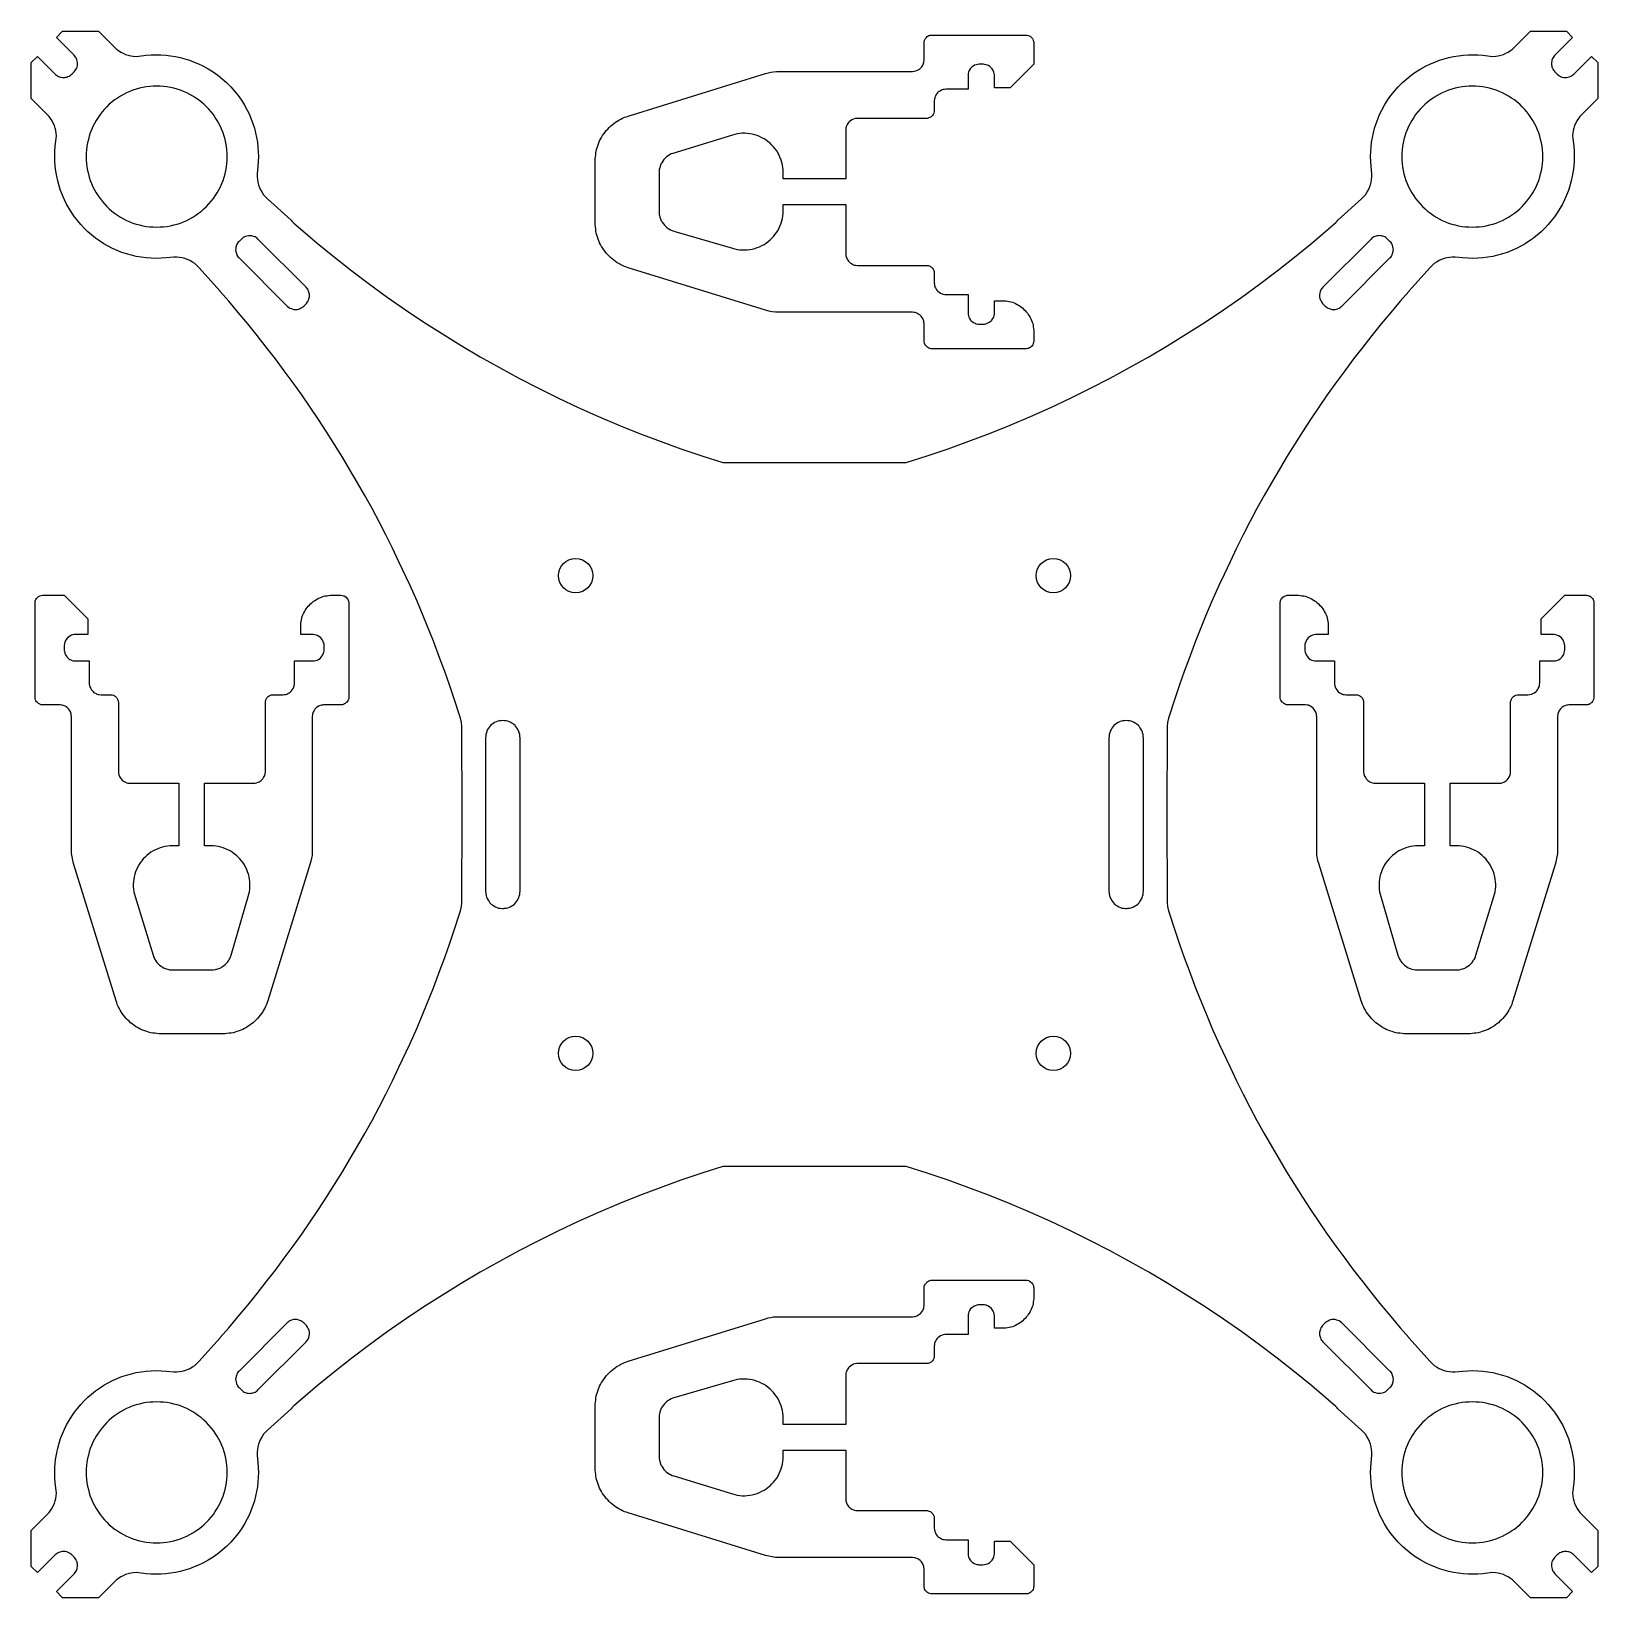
# Model space of a CAD drawing. Header units: millimetres. Extents: x -50 to 50, y -50 to 50.
import ezdxf

# ---------------------------------------------------------------- set-up
doc = ezdxf.new("R2010")
doc.units = ezdxf.units.MM
doc.layers.add('CUT', color=7, linetype='Continuous')

msp = doc.modelspace()

# ---------------------------------------------------------------- linework, layer by layer
at = {"layer": 'CUT'}
for points in [[(-49.6, -48.4), (-50, -48), (-50, -45.71), (-48.99, -44.69), (-48.87, -44.57), (-48.77, -44.43), (-48.68, -44.29), (-48.6, -44.14), (-48.53, -43.98), (-48.48, -43.82), (-48.44, -43.66), (-48.41, -43.49), (-48.4, -43.32), (-48.41, -43.15), (-48.47, -42.66), (-48.49, -42.35), (-48.5, -42.03), (-48.49, -41.71), (-48.47, -41.39), (-48.43, -41.07), (-48.38, -40.76), (-48.31, -40.45), (-48.23, -40.14), (-48.13, -39.84), (-48.02, -39.54), (-47.89, -39.25), (-47.75, -38.96), (-47.59, -38.68), (-47.42, -38.41), (-47.24, -38.15), (-47.04, -37.9), (-46.84, -37.66), (-46.62, -37.43), (-46.39, -37.2), (-46.15, -37), (-45.9, -36.8), (-45.72, -36.67), (-45.37, -36.44), (-45.09, -36.28), (-44.81, -36.14), (-44.52, -36.01), (-44.22, -35.89), (-43.92, -35.79), (-43.61, -35.7), (-43.3, -35.63), (-42.99, -35.58), (-42.67, -35.53), (-42.35, -35.51), (-42.03, -35.5), (-41.72, -35.51), (-41.4, -35.53), (-40.9, -35.58), (-40.72, -35.58), (-40.55, -35.57), (-40.37, -35.54), (-40.2, -35.5), (-40.03, -35.43), (-39.87, -35.36), (-39.71, -35.27), (-39.57, -35.17), (-39.43, -35.05), (-39.31, -34.92), (-37.94, -33.41), (-37.95, -33.4), (-37.4, -32.78), (-36.79, -32.05), (-36.18, -31.32), (-35.58, -30.59), (-35, -29.84), (-34.42, -29.09), (-33.85, -28.33), (-33.29, -27.56), (-32.74, -26.79), (-32.2, -26.01), (-31.67, -25.22), (-31.15, -24.42), (-30.64, -23.62), (-30.14, -22.82), (-29.66, -22), (-29.18, -21.18), (-28.71, -20.36), (-28.25, -19.53), (-27.8, -18.69), (-27.37, -17.85), (-26.94, -17), (-26.53, -16.14), (-25.84, -14.66), (-25.37, -13.61), (-24.74, -12.11), (-24.32, -11.06), (-23.91, -9.97), (-23.6, -9.13), (-23.31, -8.28), (-23.02, -7.44), (-22.61, -6.16), (-22.54, -5.87), (-22.51, -5.61), (-22.5, 0), (-22.51, 5.61), (-22.54, 5.87), (-22.61, 6.16), (-23.02, 7.44), (-23.31, 8.28), (-23.6, 9.13), (-23.91, 9.97), (-24.32, 11.06), (-24.74, 12.11), (-25.37, 13.61), (-25.84, 14.66), (-26.53, 16.14), (-26.94, 17), (-27.37, 17.85), (-27.8, 18.69), (-28.25, 19.53), (-28.71, 20.36), (-29.18, 21.18), (-29.66, 22), (-30.14, 22.82), (-30.64, 23.62), (-31.15, 24.42), (-31.67, 25.22), (-32.2, 26.01), (-32.74, 26.79), (-33.29, 27.56), (-33.85, 28.33), (-34.42, 29.09), (-35, 29.84), (-35.58, 30.59), (-36.18, 31.32), (-36.79, 32.05), (-37.4, 32.78), (-37.95, 33.4), (-37.94, 33.41), (-39.31, 34.92), (-39.43, 35.05), (-39.57, 35.17), (-39.71, 35.27), (-39.87, 35.36), (-40.03, 35.43), (-40.2, 35.5), (-40.37, 35.54), (-40.55, 35.57), (-40.72, 35.58), (-40.9, 35.58), (-41.4, 35.53), (-41.72, 35.51), (-42.03, 35.5), (-42.35, 35.51), (-42.67, 35.53), (-42.99, 35.58), (-43.3, 35.63), (-43.61, 35.7), (-43.92, 35.79), (-44.22, 35.89), (-44.52, 36.01), (-44.81, 36.14), (-45.09, 36.28), (-45.37, 36.44), (-45.72, 36.67), (-45.9, 36.8), (-46.15, 37), (-46.39, 37.2), (-46.62, 37.43), (-46.84, 37.66), (-47.04, 37.9), (-47.24, 38.15), (-47.42, 38.41), (-47.59, 38.68), (-47.75, 38.96), (-47.89, 39.25), (-48.02, 39.54), (-48.13, 39.84), (-48.23, 40.14), (-48.31, 40.45), (-48.38, 40.76), (-48.43, 41.07), (-48.47, 41.39), (-48.49, 41.71), (-48.5, 42.03), (-48.49, 42.35), (-48.47, 42.66), (-48.41, 43.15), (-48.4, 43.32), (-48.41, 43.49), (-48.44, 43.66), (-48.48, 43.82), (-48.53, 43.98), (-48.6, 44.14), (-48.68, 44.29), (-48.77, 44.43), (-48.87, 44.57), (-48.99, 44.69), (-50, 45.71), (-50, 48), (-49.6, 48.4), (-48.45, 47.24), (-48.39, 47.2), (-48.33, 47.16), (-48.26, 47.12), (-48.16, 47.08), (-48.09, 47.07), (-48.02, 47.05), (-47.94, 47.05), (-47.87, 47.05), (-47.8, 47.07), (-47.72, 47.08), (-47.66, 47.11), (-47.59, 47.14), (-47.53, 47.18), (-47.47, 47.22), (-47.41, 47.27), (-47.27, 47.41), (-47.2, 47.5), (-47.16, 47.56), (-47.12, 47.62), (-47.08, 47.72), (-47.06, 47.83), (-47.05, 47.91), (-47.05, 48.02), (-47.07, 48.09), (-47.09, 48.19), (-47.14, 48.3), (-47.18, 48.36), (-47.22, 48.42), (-47.27, 48.47), (-48.4, 49.6), (-48, 50), (-45.71, 50), (-44.69, 48.99), (-44.57, 48.87), (-44.43, 48.77), (-44.29, 48.68), (-44.14, 48.6), (-43.98, 48.53), (-43.82, 48.48), (-43.65, 48.44), (-43.49, 48.41), (-43.31, 48.4), (-43.14, 48.41), (-42.67, 48.47), (-42.35, 48.49), (-42.04, 48.5), (-41.73, 48.49), (-41.42, 48.47), (-41.11, 48.44), (-40.8, 48.39), (-40.5, 48.32), (-40.2, 48.24), (-39.9, 48.15), (-39.61, 48.04), (-39.32, 47.92), (-39.04, 47.79), (-38.72, 47.61), (-38.4, 47.41), (-38.1, 47.2), (-37.81, 46.97), (-37.54, 46.73), (-37.27, 46.46), (-37.03, 46.19), (-36.8, 45.9), (-36.59, 45.6), (-36.39, 45.28), (-36.21, 44.96), (-36.08, 44.68), (-35.96, 44.4), (-35.85, 44.11), (-35.76, 43.82), (-35.68, 43.52), (-35.62, 43.22), (-35.56, 42.92), (-35.53, 42.61), (-35.51, 42.3), (-35.5, 42), (-35.51, 41.69), (-35.53, 41.38), (-35.58, 40.9), (-35.59, 40.72), (-35.57, 40.54), (-35.54, 40.37), (-35.5, 40.19), (-35.43, 40.03), (-35.36, 39.87), (-35.27, 39.71), (-35.17, 39.57), (-35.05, 39.43), (-34.92, 39.31), (-33.41, 37.94), (-33.36, 37.87), (-33.32, 37.83), (-33.25, 37.76), (-32.82, 37.39), (-31.75, 36.48), (-30.65, 35.59), (-29.54, 34.71), (-28.42, 33.86), (-27.28, 33.03), (-26.12, 32.23), (-24.95, 31.44), (-23.76, 30.68), (-22.56, 29.94), (-21.34, 29.22), (-20.11, 28.53), (-18.87, 27.85), (-17.62, 27.21), (-16.35, 26.58), (-15.08, 25.98), (-13.79, 25.41), (-12.49, 24.86), (-11.18, 24.33), (-9.86, 23.83), (-8.53, 23.35), (-7.2, 22.9), (-5.85, 22.47), (5.85, 22.47), (7.2, 22.9), (8.53, 23.35), (9.86, 23.83), (11.18, 24.33), (12.49, 24.86), (13.79, 25.41), (15.08, 25.98), (16.35, 26.58), (17.62, 27.21), (18.87, 27.85), (20.11, 28.53), (21.34, 29.22), (22.56, 29.94), (23.76, 30.68), (24.95, 31.44), (26.12, 32.23), (27.28, 33.03), (28.42, 33.86), (29.54, 34.71), (30.65, 35.59), (31.75, 36.48), (32.82, 37.39), (33.29, 37.8), (33.36, 37.87), (33.41, 37.94), (34.92, 39.31), (35.05, 39.43), (35.17, 39.57), (35.27, 39.71), (35.36, 39.87), (35.43, 40.03), (35.5, 40.19), (35.54, 40.37), (35.57, 40.54), (35.59, 40.72), (35.58, 40.9), (35.53, 41.38), (35.51, 41.69), (35.5, 42), (35.51, 42.3), (35.53, 42.61), (35.56, 42.92), (35.62, 43.22), (35.68, 43.52), (35.76, 43.82), (35.85, 44.11), (35.96, 44.4), (36.08, 44.68), (36.21, 44.96), (36.39, 45.28), (36.59, 45.6), (36.8, 45.9), (37.03, 46.19), (37.27, 46.46), (37.54, 46.73), (37.81, 46.97), (38.1, 47.2), (38.4, 47.41), (38.72, 47.61), (39.04, 47.79), (39.32, 47.92), (39.61, 48.04), (39.9, 48.15), (40.2, 48.24), (40.5, 48.32), (40.8, 48.39), (41.11, 48.44), (41.42, 48.47), (41.73, 48.49), (42.04, 48.5), (42.35, 48.49), (42.67, 48.47), (43.14, 48.41), (43.31, 48.4), (43.49, 48.41), (43.65, 48.44), (43.82, 48.48), (43.98, 48.53), (44.14, 48.6), (44.29, 48.68), (44.43, 48.77), (44.57, 48.87), (44.69, 48.99), (45.71, 50), (48, 50), (48.4, 49.6), (47.24, 48.45), (47.2, 48.39), (47.16, 48.33), (47.12, 48.26), (47.08, 48.16), (47.07, 48.09), (47.05, 48.02), (47.05, 47.94), (47.05, 47.87), (47.07, 47.8), (47.08, 47.72), (47.11, 47.66), (47.14, 47.59), (47.18, 47.53), (47.22, 47.47), (47.27, 47.41), (47.41, 47.27), (47.5, 47.2), (47.56, 47.16), (47.62, 47.12), (47.72, 47.08), (47.83, 47.06), (47.91, 47.05), (48.02, 47.05), (48.09, 47.07), (48.19, 47.09), (48.3, 47.14), (48.36, 47.18), (48.42, 47.22), (48.47, 47.27), (49.6, 48.4), (50, 48), (50, 45.71), (48.99, 44.69), (48.87, 44.57), (48.77, 44.43), (48.68, 44.29), (48.6, 44.14), (48.53, 43.98), (48.48, 43.82), (48.44, 43.66), (48.41, 43.49), (48.4, 43.32), (48.41, 43.15), (48.47, 42.66), (48.49, 42.35), (48.5, 42.03), (48.49, 41.71), (48.47, 41.39), (48.43, 41.07), (48.38, 40.76), (48.31, 40.45), (48.23, 40.14), (48.13, 39.84), (48.02, 39.54), (47.89, 39.25), (47.75, 38.96), (47.59, 38.68), (47.42, 38.41), (47.24, 38.15), (47.04, 37.9), (46.84, 37.66), (46.62, 37.43), (46.39, 37.2), (46.15, 37), (45.9, 36.8), (45.72, 36.67), (45.37, 36.44), (45.09, 36.28), (44.81, 36.14), (44.52, 36.01), (44.22, 35.89), (43.92, 35.79), (43.61, 35.7), (43.3, 35.63), (42.99, 35.58), (42.67, 35.53), (42.35, 35.51), (42.03, 35.5), (41.72, 35.51), (41.4, 35.53), (40.9, 35.58), (40.72, 35.58), (40.55, 35.57), (40.37, 35.54), (40.2, 35.5), (40.03, 35.43), (39.87, 35.36), (39.71, 35.27), (39.57, 35.17), (39.43, 35.05), (39.31, 34.92), (37.94, 33.41), (37.95, 33.4), (37.4, 32.78), (36.79, 32.05), (36.18, 31.32), (35.58, 30.59), (35, 29.84), (34.42, 29.09), (33.85, 28.33), (33.29, 27.56), (32.74, 26.79), (32.2, 26.01), (31.67, 25.22), (31.15, 24.42), (30.64, 23.62), (30.14, 22.82), (29.66, 22), (29.18, 21.18), (28.71, 20.36), (28.25, 19.53), (27.8, 18.69), (27.37, 17.85), (26.94, 17), (26.53, 16.14), (26.15, 15.33), (25.84, 14.66), (25.37, 13.61), (24.97, 12.66), (24.32, 11.06), (23.91, 9.97), (23.6, 9.13), (23.31, 8.28), (23.02, 7.44), (22.61, 6.16), (22.54, 5.87), (22.51, 5.61), (22.5, 0), (22.51, -5.61), (22.54, -5.87), (22.61, -6.16), (23.02, -7.44), (23.31, -8.28), (23.6, -9.13), (23.91, -9.97), (24.32, -11.06), (24.74, -12.11), (25.06, -12.88), (25.37, -13.61), (25.84, -14.66), (26.53, -16.14), (26.94, -17), (27.37, -17.85), (27.8, -18.69), (28.25, -19.53), (28.71, -20.36), (29.18, -21.18), (29.66, -22), (30.14, -22.82), (30.64, -23.62), (31.15, -24.42), (31.67, -25.22), (32.2, -26.01), (32.74, -26.79), (33.29, -27.56), (33.85, -28.33), (34.42, -29.09), (35, -29.84), (35.58, -30.59), (36.18, -31.32), (36.79, -32.05), (37.4, -32.78), (37.95, -33.4), (37.94, -33.41), (39.31, -34.92), (39.43, -35.05), (39.57, -35.17), (39.71, -35.27), (39.87, -35.36), (40.03, -35.43), (40.2, -35.5), (40.37, -35.54), (40.55, -35.57), (40.72, -35.58), (40.9, -35.58), (41.4, -35.53), (41.72, -35.51), (42.03, -35.5), (42.35, -35.51), (42.67, -35.53), (42.99, -35.58), (43.3, -35.63), (43.61, -35.7), (43.92, -35.79), (44.22, -35.89), (44.52, -36.01), (44.81, -36.14), (45.09, -36.28), (45.37, -36.44), (45.72, -36.67), (45.9, -36.8), (46.15, -37), (46.39, -37.2), (46.62, -37.43), (46.84, -37.66), (47.04, -37.9), (47.24, -38.15), (47.42, -38.41), (47.59, -38.68), (47.75, -38.96), (47.89, -39.25), (48.02, -39.54), (48.13, -39.84), (48.23, -40.14), (48.31, -40.45), (48.38, -40.76), (48.43, -41.07), (48.47, -41.39), (48.49, -41.71), (48.5, -42.03), (48.49, -42.35), (48.47, -42.66), (48.41, -43.15), (48.4, -43.32), (48.41, -43.49), (48.44, -43.66), (48.48, -43.82), (48.53, -43.98), (48.6, -44.14), (48.68, -44.29), (48.77, -44.43), (48.87, -44.57), (48.99, -44.69), (50, -45.71), (50, -48), (49.6, -48.4), (48.45, -47.24), (48.39, -47.2), (48.33, -47.16), (48.26, -47.12), (48.16, -47.08), (48.09, -47.07), (48.02, -47.05), (47.94, -47.05), (47.87, -47.05), (47.8, -47.07), (47.72, -47.08), (47.66, -47.11), (47.59, -47.14), (47.53, -47.18), (47.47, -47.22), (47.41, -47.27), (47.27, -47.41), (47.2, -47.5), (47.16, -47.56), (47.12, -47.62), (47.08, -47.72), (47.06, -47.83), (47.05, -47.91), (47.05, -48.02), (47.07, -48.09), (47.09, -48.19), (47.14, -48.3), (47.18, -48.36), (47.22, -48.42), (47.27, -48.47), (48.4, -49.6), (48, -50), (45.71, -50), (44.69, -48.99), (44.57, -48.87), (44.43, -48.77), (44.29, -48.68), (44.14, -48.6), (43.98, -48.53), (43.82, -48.48), (43.65, -48.44), (43.49, -48.41), (43.31, -48.4), (43.14, -48.41), (42.67, -48.47), (42.35, -48.49), (42.04, -48.5), (41.73, -48.49), (41.42, -48.47), (41.11, -48.44), (40.8, -48.39), (40.5, -48.32), (40.2, -48.24), (39.9, -48.15), (39.61, -48.04), (39.32, -47.92), (39.04, -47.79), (38.72, -47.61), (38.4, -47.41), (38.1, -47.2), (37.81, -46.97), (37.54, -46.73), (37.27, -46.46), (37.03, -46.19), (36.8, -45.9), (36.59, -45.6), (36.39, -45.28), (36.21, -44.96), (36.08, -44.68), (35.96, -44.4), (35.85, -44.11), (35.76, -43.82), (35.68, -43.52), (35.62, -43.22), (35.56, -42.92), (35.53, -42.61), (35.51, -42.3), (35.5, -42), (35.51, -41.69), (35.53, -41.38), (35.58, -40.9), (35.59, -40.72), (35.57, -40.54), (35.54, -40.37), (35.5, -40.19), (35.43, -40.03), (35.36, -39.87), (35.27, -39.71), (35.17, -39.57), (35.05, -39.43), (34.92, -39.31), (33.41, -37.94), (33.36, -37.87), (33.29, -37.8), (32.82, -37.39), (31.75, -36.48), (30.65, -35.59), (29.54, -34.71), (28.42, -33.86), (27.28, -33.03), (26.12, -32.23), (24.95, -31.44), (23.76, -30.68), (22.56, -29.94), (21.34, -29.22), (20.11, -28.53), (18.87, -27.85), (17.62, -27.21), (16.35, -26.58), (15.08, -25.98), (13.79, -25.41), (12.49, -24.86), (11.18, -24.33), (9.86, -23.83), (8.53, -23.35), (7.2, -22.9), (5.85, -22.47), (-5.85, -22.47), (-7.2, -22.9), (-8.53, -23.35), (-9.86, -23.83), (-11.18, -24.33), (-12.49, -24.86), (-13.79, -25.41), (-15.08, -25.98), (-16.35, -26.58), (-17.62, -27.21), (-18.87, -27.85), (-20.11, -28.53), (-21.34, -29.22), (-22.56, -29.94), (-23.76, -30.68), (-24.95, -31.44), (-26.12, -32.23), (-27.28, -33.03), (-28.42, -33.86), (-29.54, -34.71), (-30.65, -35.59), (-31.75, -36.48), (-32.82, -37.39), (-33.25, -37.76), (-33.32, -37.83), (-33.36, -37.87), (-33.41, -37.94), (-34.92, -39.31), (-35.05, -39.43), (-35.17, -39.57), (-35.27, -39.71), (-35.36, -39.87), (-35.43, -40.03), (-35.5, -40.19), (-35.54, -40.37), (-35.57, -40.54), (-35.59, -40.72), (-35.58, -40.9), (-35.53, -41.38), (-35.51, -41.69), (-35.5, -42), (-35.51, -42.3), (-35.53, -42.61), (-35.56, -42.92), (-35.62, -43.22), (-35.68, -43.52), (-35.76, -43.82), (-35.85, -44.11), (-35.96, -44.4), (-36.08, -44.68), (-36.21, -44.96), (-36.39, -45.28), (-36.59, -45.6), (-36.8, -45.9), (-37.03, -46.19), (-37.27, -46.46), (-37.54, -46.73), (-37.81, -46.97), (-38.1, -47.2), (-38.4, -47.41), (-38.72, -47.61), (-39.04, -47.79), (-39.32, -47.92), (-39.61, -48.04), (-39.9, -48.15), (-40.2, -48.24), (-40.5, -48.32), (-40.8, -48.39), (-41.11, -48.44), (-41.42, -48.47), (-41.73, -48.49), (-42.04, -48.5), (-42.35, -48.49), (-42.67, -48.47), (-43.14, -48.41), (-43.31, -48.4), (-43.49, -48.41), (-43.65, -48.44), (-43.82, -48.48), (-43.98, -48.53), (-44.14, -48.6), (-44.29, -48.68), (-44.43, -48.77), (-44.57, -48.87), (-44.69, -48.99), (-45.71, -50), (-48, -50), (-48.4, -49.6), (-47.24, -48.45), (-47.2, -48.39), (-47.16, -48.33), (-47.12, -48.26), (-47.08, -48.16), (-47.07, -48.09), (-47.05, -48.02), (-47.05, -47.94), (-47.05, -47.87), (-47.07, -47.8), (-47.08, -47.72), (-47.11, -47.66), (-47.14, -47.59), (-47.2, -47.5), (-47.24, -47.44), (-47.44, -47.24), (-47.5, -47.2), (-47.56, -47.16), (-47.66, -47.11), (-47.72, -47.08), (-47.83, -47.06), (-47.91, -47.05), (-48.02, -47.05), (-48.09, -47.07), (-48.19, -47.09), (-48.3, -47.14), (-48.36, -47.18), (-48.42, -47.22), (-48.47, -47.27)], [(2, 35.8), (2, 35.73), (2.01, 35.66), (2.04, 35.55), (2.09, 35.45), (2.12, 35.39), (2.17, 35.33), (2.22, 35.28), (2.27, 35.23), (2.36, 35.17), (2.43, 35.13), (2.49, 35.1), (2.56, 35.08), (2.63, 35.07), (2.74, 35.06), (7.15, 35.06), (7.2, 35.06), (7.28, 35.04), (7.33, 35.02), (7.38, 35), (7.43, 34.97), (7.47, 34.94), (7.53, 34.88), (7.58, 34.82), (7.6, 34.77), (7.62, 34.72), (7.64, 34.67), (7.65, 34.59), (7.65, 33.95), (7.66, 33.84), (7.67, 33.76), (7.69, 33.69), (7.72, 33.63), (7.77, 33.53), (7.82, 33.47), (7.87, 33.42), (7.95, 33.35), (8.04, 33.29), (8.14, 33.24), (8.21, 33.22), (8.32, 33.2), (8.39, 33.2), (9.8, 33.2), (9.8, 32.05), (9.8, 31.94), (9.83, 31.83), (9.85, 31.76), (9.9, 31.66), (9.97, 31.57), (10.01, 31.52), (10.07, 31.47), (10.16, 31.41), (10.26, 31.36), (10.33, 31.33), (10.44, 31.31), (10.55, 31.3), (10.78, 31.3), (10.86, 31.31), (10.93, 31.32), (11.03, 31.36), (11.13, 31.41), (11.22, 31.47), (11.28, 31.52), (11.32, 31.57), (11.39, 31.66), (11.44, 31.76), (11.46, 31.83), (11.49, 31.94), (11.5, 32.05), (11.5, 32.8), (12, 32.8), (12.11, 32.8), (12.22, 32.79), (12.32, 32.77), (12.43, 32.75), (12.53, 32.73), (12.64, 32.7), (12.74, 32.66), (12.84, 32.62), (12.94, 32.57), (13.03, 32.51), (13.12, 32.46), (13.21, 32.39), (13.29, 32.32), (13.37, 32.25), (13.45, 32.18), (13.52, 32.09), (13.59, 32.01), (13.65, 31.92), (13.71, 31.83), (13.77, 31.74), (13.81, 31.64), (13.86, 31.54), (13.89, 31.44), (13.93, 31.34), (13.95, 31.23), (13.97, 31.12), (13.99, 31.02), (14, 30.91), (14, 30.8), (14, 30.21), (13.99, 30.13), (13.97, 30.08), (13.95, 30.03), (13.93, 29.98), (13.88, 29.91), (13.82, 29.85), (13.78, 29.82), (13.73, 29.79), (13.66, 29.76), (13.61, 29.75), (13.53, 29.74), (7.5, 29.74), (7.42, 29.74), (7.36, 29.75), (7.29, 29.78), (7.24, 29.81), (7.17, 29.85), (7.14, 29.89), (7.08, 29.96), (7.04, 30.03), (7.02, 30.1), (7, 30.18), (7, 30.24), (7, 31.35), (6.99, 31.42), (6.98, 31.5), (6.94, 31.6), (6.91, 31.67), (6.85, 31.76), (6.81, 31.81), (6.75, 31.87), (6.67, 31.93), (6.6, 31.97), (6.54, 32), (6.43, 32.04), (6.36, 32.05), (6.25, 32.06), (-2.27, 32.06), (-2.49, 32.07), (-2.7, 32.1), (-2.92, 32.14), (-3.13, 32.19), (-11.89, 34.91), (-12.01, 34.95), (-12.13, 34.99), (-12.25, 35.05), (-12.37, 35.1), (-12.49, 35.17), (-12.6, 35.23), (-12.71, 35.31), (-12.82, 35.38), (-12.92, 35.47), (-13.02, 35.55), (-13.11, 35.64), (-13.2, 35.74), (-13.29, 35.84), (-13.37, 35.94), (-13.45, 36.04), (-13.52, 36.15), (-13.59, 36.27), (-13.66, 36.38), (-13.72, 36.5), (-13.77, 36.62), (-13.82, 36.74), (-13.86, 36.87), (-13.9, 36.99), (-13.93, 37.12), (-13.95, 37.25), (-13.97, 37.38), (-13.99, 37.51), (-14, 37.64), (-14, 37.77), (-14, 41.73), (-14, 41.86), (-13.99, 41.99), (-13.97, 42.12), (-13.95, 42.25), (-13.93, 42.38), (-13.9, 42.51), (-13.86, 42.63), (-13.82, 42.76), (-13.77, 42.88), (-13.72, 43), (-13.66, 43.12), (-13.59, 43.23), (-13.53, 43.35), (-13.45, 43.46), (-13.37, 43.56), (-13.29, 43.66), (-13.2, 43.76), (-13.11, 43.86), (-13.02, 43.95), (-12.92, 44.03), (-12.82, 44.12), (-12.71, 44.19), (-12.6, 44.27), (-12.49, 44.33), (-12.37, 44.4), (-12.25, 44.45), (-12.13, 44.51), (-12.01, 44.55), (-11.89, 44.59), (-3.13, 47.31), (-2.95, 47.36), (-2.79, 47.39), (-2.61, 47.42), (-2.43, 47.43), (-2.27, 47.44), (6.25, 47.44), (6.36, 47.45), (6.47, 47.47), (6.57, 47.51), (6.67, 47.57), (6.73, 47.61), (6.78, 47.66), (6.85, 47.74), (6.89, 47.8), (6.94, 47.9), (6.98, 48), (6.99, 48.08), (7, 48.15), (7, 49.26), (7, 49.32), (7.01, 49.37), (7.03, 49.42), (7.06, 49.5), (7.09, 49.54), (7.14, 49.61), (7.2, 49.66), (7.24, 49.69), (7.31, 49.73), (7.36, 49.75), (7.42, 49.76), (7.5, 49.76), (13.5, 49.76), (13.58, 49.76), (13.66, 49.74), (13.71, 49.72), (13.76, 49.69), (13.82, 49.65), (13.88, 49.59), (13.91, 49.54), (13.94, 49.5), (13.97, 49.42), (13.99, 49.37), (14, 49.32), (14, 49.26), (14, 47.9), (12.5, 46.4), (11.5, 46.4), (11.5, 47.15), (11.49, 47.22), (11.48, 47.3), (11.45, 47.4), (11.41, 47.5), (11.35, 47.6), (11.28, 47.68), (11.19, 47.75), (11.1, 47.81), (11.03, 47.84), (10.96, 47.87), (10.86, 47.89), (10.78, 47.9), (10.51, 47.9), (10.4, 47.89), (10.33, 47.87), (10.22, 47.83), (10.13, 47.77), (10.07, 47.73), (9.99, 47.65), (9.94, 47.6), (9.88, 47.5), (9.84, 47.4), (9.81, 47.3), (9.8, 47.19), (9.8, 46.3), (8.4, 46.3), (8.29, 46.29), (8.21, 46.28), (8.14, 46.26), (8.04, 46.21), (7.95, 46.15), (7.89, 46.11), (7.84, 46.06), (7.77, 45.97), (7.72, 45.87), (7.68, 45.77), (7.66, 45.66), (7.65, 45.55), (7.65, 44.91), (7.64, 44.86), (7.62, 44.78), (7.6, 44.73), (7.58, 44.68), (7.53, 44.62), (7.49, 44.58), (7.45, 44.54), (7.41, 44.51), (7.36, 44.49), (7.31, 44.47), (7.26, 44.45), (7.2, 44.44), (7.15, 44.44), (2.71, 44.44), (2.6, 44.43), (2.49, 44.4), (2.39, 44.35), (2.3, 44.29), (2.22, 44.22), (2.17, 44.17), (2.12, 44.11), (2.09, 44.05), (2.06, 43.98), (2.03, 43.91), (2.01, 43.84), (2, 43.77), (2, 43.7), (2, 40.59), (-2, 40.59), (-2, 40.99), (-2.01, 41.15), (-2.02, 41.31), (-2.05, 41.47), (-2.09, 41.63), (-2.13, 41.78), (-2.19, 41.93), (-2.25, 42.08), (-2.33, 42.22), (-2.41, 42.36), (-2.51, 42.49), (-2.61, 42.62), (-2.72, 42.74), (-2.83, 42.85), (-2.96, 42.95), (-3.09, 43.05), (-3.22, 43.14), (-3.36, 43.21), (-3.51, 43.28), (-3.66, 43.34), (-3.81, 43.39), (-3.97, 43.43), (-4.13, 43.46), (-4.29, 43.48), (-4.45, 43.49), (-4.61, 43.49), (-4.77, 43.48), (-4.93, 43.45), (-5.09, 43.42), (-5.24, 43.38), (-9.04, 42.21), (-9.15, 42.17), (-9.25, 42.11), (-9.35, 42.05), (-9.45, 41.98), (-9.53, 41.9), (-9.61, 41.81), (-9.69, 41.71), (-9.75, 41.61), (-9.78, 41.56), (-9.8, 41.51), (-9.85, 41.4), (-9.88, 41.28), (-9.91, 41.17), (-9.92, 41.05), (-9.92, 40.99), (-9.92, 38.54), (-9.92, 38.42), (-9.91, 38.3), (-9.89, 38.25), (-9.87, 38.13), (-9.83, 38.02), (-9.78, 37.91), (-9.75, 37.86), (-9.72, 37.81), (-9.65, 37.71), (-9.57, 37.62), (-9.49, 37.53), (-9.45, 37.49), (-9.35, 37.42), (-9.3, 37.39), (-9.2, 37.33), (-9.15, 37.3), (-9.09, 37.28), (-8.98, 37.24), (-5.24, 36.15), (-5.09, 36.11), (-4.93, 36.08), (-4.77, 36.05), (-4.61, 36.04), (-4.45, 36.04), (-4.29, 36.05), (-4.13, 36.07), (-3.97, 36.1), (-3.81, 36.14), (-3.66, 36.19), (-3.51, 36.25), (-3.36, 36.32), (-3.22, 36.39), (-3.09, 36.48), (-2.96, 36.58), (-2.83, 36.68), (-2.72, 36.79), (-2.61, 36.91), (-2.51, 37.04), (-2.41, 37.17), (-2.33, 37.31), (-2.25, 37.45), (-2.19, 37.6), (-2.13, 37.75), (-2.09, 37.9), (-2.05, 38.06), (-2.02, 38.22), (-2.01, 38.38), (-2, 38.54), (-2, 38.94), (2, 38.94)], [(-45.33, 45.02), (-45.48, 44.86), (-45.61, 44.68), (-45.74, 44.5), (-45.86, 44.31), (-45.97, 44.12), (-46.07, 43.92), (-46.16, 43.72), (-46.24, 43.52), (-46.31, 43.31), (-46.36, 43.09), (-46.41, 42.88), (-46.45, 42.66), (-46.48, 42.44), (-46.49, 42.22), (-46.5, 42), (-46.49, 41.78), (-46.48, 41.56), (-46.45, 41.34), (-46.41, 41.12), (-46.36, 40.91), (-46.31, 40.69), (-46.24, 40.48), (-46.16, 40.28), (-46.07, 40.08), (-45.97, 39.88), (-45.86, 39.69), (-45.74, 39.5), (-45.61, 39.32), (-45.48, 39.15), (-45.33, 38.98), (-45.18, 38.82), (-45.02, 38.67), (-44.85, 38.52), (-44.68, 38.39), (-44.5, 38.26), (-44.31, 38.14), (-44.12, 38.03), (-43.92, 37.93), (-43.72, 37.84), (-43.52, 37.76), (-43.31, 37.69), (-43.09, 37.64), (-42.88, 37.59), (-42.66, 37.55), (-42.44, 37.52), (-42.22, 37.51), (-42, 37.5), (-41.78, 37.51), (-41.56, 37.52), (-41.34, 37.55), (-41.12, 37.59), (-40.91, 37.64), (-40.69, 37.69), (-40.48, 37.76), (-40.28, 37.84), (-40.08, 37.93), (-39.88, 38.03), (-39.69, 38.14), (-39.5, 38.26), (-39.32, 38.39), (-39.14, 38.52), (-38.98, 38.67), (-38.82, 38.82), (-38.66, 38.98), (-38.52, 39.15), (-38.38, 39.32), (-38.26, 39.5), (-38.14, 39.69), (-38.03, 39.88), (-37.93, 40.08), (-37.84, 40.28), (-37.76, 40.48), (-37.69, 40.69), (-37.63, 40.91), (-37.59, 41.12), (-37.55, 41.34), (-37.52, 41.56), (-37.5, 41.78), (-37.5, 42), (-37.5, 42.22), (-37.52, 42.44), (-37.55, 42.66), (-37.59, 42.88), (-37.63, 43.09), (-37.69, 43.31), (-37.76, 43.52), (-37.84, 43.72), (-37.93, 43.92), (-38.03, 44.12), (-38.14, 44.31), (-38.26, 44.5), (-38.38, 44.68), (-38.52, 44.86), (-38.66, 45.02), (-38.82, 45.18), (-38.98, 45.34), (-39.14, 45.48), (-39.32, 45.62), (-39.5, 45.74), (-39.69, 45.86), (-39.88, 45.97), (-40.08, 46.07), (-40.28, 46.16), (-40.48, 46.24), (-40.69, 46.31), (-40.91, 46.37), (-41.12, 46.41), (-41.34, 46.45), (-41.56, 46.48), (-41.78, 46.5), (-42, 46.5), (-42.22, 46.5), (-42.44, 46.48), (-42.66, 46.45), (-42.88, 46.41), (-43.09, 46.37), (-43.31, 46.31), (-43.52, 46.24), (-43.72, 46.16), (-43.92, 46.07), (-44.12, 45.97), (-44.31, 45.86), (-44.5, 45.74), (-44.68, 45.62), (-44.85, 45.48), (-45.02, 45.34), (-45.18, 45.18)], [(45.33, 38.98), (45.48, 39.15), (45.61, 39.32), (45.74, 39.5), (45.86, 39.69), (45.97, 39.88), (46.07, 40.08), (46.16, 40.28), (46.24, 40.48), (46.31, 40.69), (46.36, 40.91), (46.41, 41.12), (46.45, 41.34), (46.48, 41.56), (46.49, 41.78), (46.5, 42), (46.49, 42.22), (46.48, 42.44), (46.45, 42.66), (46.41, 42.88), (46.36, 43.09), (46.31, 43.31), (46.24, 43.52), (46.16, 43.72), (46.07, 43.92), (45.97, 44.12), (45.86, 44.31), (45.74, 44.5), (45.61, 44.68), (45.48, 44.86), (45.33, 45.02), (45.18, 45.18), (45.02, 45.34), (44.85, 45.48), (44.68, 45.62), (44.5, 45.74), (44.31, 45.86), (44.12, 45.97), (43.92, 46.07), (43.72, 46.16), (43.52, 46.24), (43.31, 46.31), (43.09, 46.37), (42.88, 46.41), (42.66, 46.45), (42.44, 46.48), (42.22, 46.5), (42, 46.5), (41.78, 46.5), (41.56, 46.48), (41.34, 46.45), (41.12, 46.41), (40.91, 46.37), (40.69, 46.31), (40.48, 46.24), (40.28, 46.16), (40.08, 46.07), (39.88, 45.97), (39.69, 45.86), (39.5, 45.74), (39.32, 45.62), (39.14, 45.48), (38.98, 45.34), (38.82, 45.18), (38.66, 45.02), (38.52, 44.86), (38.38, 44.68), (38.26, 44.5), (38.14, 44.31), (38.03, 44.12), (37.93, 43.92), (37.84, 43.72), (37.76, 43.52), (37.69, 43.31), (37.63, 43.09), (37.59, 42.88), (37.55, 42.66), (37.52, 42.44), (37.5, 42.22), (37.5, 42), (37.5, 41.78), (37.52, 41.56), (37.55, 41.34), (37.59, 41.12), (37.63, 40.91), (37.69, 40.69), (37.76, 40.48), (37.84, 40.28), (37.93, 40.08), (38.03, 39.88), (38.14, 39.69), (38.26, 39.5), (38.38, 39.32), (38.52, 39.15), (38.66, 38.98), (38.82, 38.82), (38.98, 38.67), (39.14, 38.52), (39.32, 38.39), (39.5, 38.26), (39.69, 38.14), (39.88, 38.03), (40.08, 37.93), (40.28, 37.84), (40.48, 37.76), (40.69, 37.69), (40.91, 37.64), (41.12, 37.59), (41.34, 37.55), (41.56, 37.52), (41.78, 37.51), (42, 37.5), (42.22, 37.51), (42.44, 37.52), (42.66, 37.55), (42.88, 37.59), (43.09, 37.64), (43.31, 37.69), (43.52, 37.76), (43.72, 37.84), (43.92, 37.93), (44.12, 38.03), (44.31, 38.14), (44.5, 38.26), (44.68, 38.39), (44.85, 38.52), (45.02, 38.67), (45.18, 38.82)], [(-33.58, 32.39), (-33.49, 32.33), (-33.42, 32.3), (-33.35, 32.28), (-33.25, 32.25), (-33.17, 32.25), (-33.1, 32.25), (-33.03, 32.25), (-32.95, 32.27), (-32.88, 32.29), (-32.81, 32.32), (-32.72, 32.37), (-32.66, 32.41), (-32.61, 32.46), (-32.44, 32.63), (-32.37, 32.72), (-32.33, 32.78), (-32.3, 32.85), (-32.28, 32.92), (-32.26, 32.99), (-32.25, 33.06), (-32.24, 33.14), (-32.25, 33.21), (-32.26, 33.28), (-32.28, 33.35), (-32.3, 33.42), (-32.33, 33.49), (-32.37, 33.55), (-32.41, 33.61), (-32.46, 33.67), (-35.53, 36.74), (-35.59, 36.79), (-35.65, 36.83), (-35.71, 36.87), (-35.81, 36.91), (-35.92, 36.94), (-36.03, 36.95), (-36.14, 36.95), (-36.25, 36.93), (-36.32, 36.91), (-36.39, 36.88), (-36.48, 36.83), (-36.57, 36.76), (-36.74, 36.59), (-36.79, 36.54), (-36.83, 36.48), (-36.87, 36.42), (-36.9, 36.35), (-36.92, 36.28), (-36.94, 36.21), (-36.95, 36.14), (-36.96, 36.06), (-36.95, 35.95), (-36.93, 35.88), (-36.91, 35.81), (-36.87, 35.71), (-36.83, 35.65), (-36.79, 35.59), (-36.74, 35.53), (-33.67, 32.46)], [(36.83, 35.65), (36.88, 35.74), (36.91, 35.81), (36.93, 35.88), (36.95, 35.99), (36.96, 36.06), (36.95, 36.14), (36.93, 36.25), (36.91, 36.32), (36.88, 36.39), (36.83, 36.48), (36.79, 36.54), (36.74, 36.59), (36.57, 36.76), (36.48, 36.83), (36.42, 36.87), (36.35, 36.9), (36.28, 36.92), (36.21, 36.94), (36.14, 36.95), (36.06, 36.96), (35.99, 36.95), (35.92, 36.94), (35.85, 36.92), (35.78, 36.9), (35.71, 36.87), (35.65, 36.83), (35.59, 36.79), (35.53, 36.74), (32.46, 33.67), (32.41, 33.61), (32.37, 33.55), (32.33, 33.49), (32.29, 33.39), (32.26, 33.28), (32.25, 33.17), (32.25, 33.06), (32.27, 32.95), (32.29, 32.88), (32.32, 32.81), (32.37, 32.72), (32.44, 32.63), (32.61, 32.46), (32.66, 32.41), (32.72, 32.37), (32.78, 32.33), (32.85, 32.3), (32.92, 32.28), (33.03, 32.25), (33.1, 32.25), (33.17, 32.25), (33.25, 32.25), (33.32, 32.27), (33.39, 32.29), (33.49, 32.33), (33.55, 32.37), (33.61, 32.41), (33.67, 32.46), (36.74, 35.53), (36.79, 35.59)], [(-47.26, 11.49), (-47.37, 11.46), (-47.44, 11.44), (-47.54, 11.39), (-47.63, 11.32), (-47.71, 11.25), (-47.75, 11.19), (-47.81, 11.1), (-47.86, 11), (-47.89, 10.89), (-47.9, 10.82), (-47.9, 10.75), (-47.9, 10.55), (-47.9, 10.47), (-47.89, 10.4), (-47.86, 10.29), (-47.81, 10.19), (-47.77, 10.13), (-47.71, 10.04), (-47.65, 9.99), (-47.6, 9.94), (-47.54, 9.9), (-47.47, 9.87), (-47.4, 9.84), (-47.33, 9.82), (-47.22, 9.8), (-47.15, 9.8), (-46.3, 9.8), (-46.3, 8.4), (-46.3, 8.32), (-46.29, 8.25), (-46.26, 8.14), (-46.21, 8.04), (-46.15, 7.95), (-46.08, 7.87), (-46.03, 7.82), (-45.97, 7.77), (-45.87, 7.72), (-45.81, 7.69), (-45.74, 7.67), (-45.66, 7.66), (-45.55, 7.65), (-44.91, 7.65), (-44.83, 7.64), (-44.76, 7.61), (-44.71, 7.59), (-44.66, 7.56), (-44.62, 7.53), (-44.58, 7.49), (-44.54, 7.45), (-44.51, 7.41), (-44.49, 7.36), (-44.47, 7.31), (-44.45, 7.23), (-44.44, 7.15), (-44.44, 2.71), (-44.43, 2.63), (-44.41, 2.53), (-44.37, 2.43), (-44.31, 2.33), (-44.27, 2.27), (-44.2, 2.19), (-44.14, 2.15), (-44.08, 2.11), (-43.98, 2.06), (-43.91, 2.03), (-43.84, 2.01), (-43.77, 2), (-43.7, 2), (-40.59, 2), (-40.59, -2), (-40.99, -2), (-41.15, -2.01), (-41.31, -2.02), (-41.47, -2.05), (-41.63, -2.09), (-41.78, -2.13), (-41.93, -2.19), (-42.08, -2.25), (-42.22, -2.33), (-42.36, -2.41), (-42.49, -2.51), (-42.62, -2.61), (-42.74, -2.72), (-42.85, -2.83), (-42.95, -2.96), (-43.05, -3.09), (-43.14, -3.22), (-43.21, -3.36), (-43.28, -3.51), (-43.34, -3.66), (-43.39, -3.81), (-43.43, -3.97), (-43.46, -4.13), (-43.48, -4.29), (-43.49, -4.45), (-43.49, -4.61), (-43.48, -4.77), (-43.45, -4.93), (-43.42, -5.09), (-43.38, -5.24), (-42.23, -8.98), (-42.19, -9.09), (-42.14, -9.2), (-42.11, -9.25), (-42.05, -9.35), (-41.98, -9.45), (-41.94, -9.49), (-41.85, -9.57), (-41.81, -9.61), (-41.71, -9.69), (-41.66, -9.72), (-41.61, -9.75), (-41.51, -9.8), (-41.4, -9.85), (-41.28, -9.88), (-41.23, -9.89), (-41.17, -9.91), (-41.05, -9.92), (-40.93, -9.92), (-38.54, -9.92), (-38.42, -9.92), (-38.36, -9.91), (-38.25, -9.89), (-38.19, -9.88), (-38.13, -9.87), (-38.02, -9.83), (-37.91, -9.78), (-37.86, -9.75), (-37.81, -9.72), (-37.71, -9.65), (-37.62, -9.57), (-37.58, -9.53), (-37.49, -9.45), (-37.46, -9.4), (-37.42, -9.35), (-37.36, -9.25), (-37.33, -9.2), (-37.28, -9.09), (-37.24, -8.98), (-36.15, -5.24), (-36.11, -5.09), (-36.08, -4.93), (-36.05, -4.77), (-36.04, -4.61), (-36.04, -4.45), (-36.05, -4.29), (-36.07, -4.13), (-36.1, -3.97), (-36.14, -3.81), (-36.19, -3.66), (-36.25, -3.51), (-36.32, -3.36), (-36.39, -3.22), (-36.48, -3.09), (-36.58, -2.96), (-36.68, -2.83), (-36.79, -2.72), (-36.91, -2.61), (-37.04, -2.51), (-37.17, -2.41), (-37.31, -2.33), (-37.45, -2.25), (-37.6, -2.19), (-37.75, -2.13), (-37.9, -2.09), (-38.06, -2.05), (-38.22, -2.02), (-38.38, -2.01), (-38.54, -2), (-38.94, -2), (-38.94, 2), (-35.77, 2), (-35.7, 2.01), (-35.62, 2.02), (-35.52, 2.06), (-35.45, 2.09), (-35.39, 2.12), (-35.33, 2.17), (-35.28, 2.22), (-35.23, 2.27), (-35.17, 2.36), (-35.13, 2.43), (-35.1, 2.49), (-35.07, 2.6), (-35.06, 2.71), (-35.06, 7.15), (-35.06, 7.2), (-35.05, 7.26), (-35.03, 7.31), (-35.01, 7.36), (-34.99, 7.41), (-34.96, 7.45), (-34.92, 7.49), (-34.88, 7.53), (-34.82, 7.58), (-34.77, 7.6), (-34.72, 7.62), (-34.67, 7.64), (-34.59, 7.65), (-33.95, 7.65), (-33.84, 7.66), (-33.76, 7.67), (-33.69, 7.69), (-33.63, 7.72), (-33.53, 7.77), (-33.47, 7.82), (-33.42, 7.87), (-33.35, 7.95), (-33.29, 8.04), (-33.24, 8.14), (-33.22, 8.21), (-33.2, 8.32), (-33.2, 8.39), (-33.2, 9.8), (-32.05, 9.8), (-31.94, 9.8), (-31.83, 9.83), (-31.76, 9.85), (-31.66, 9.9), (-31.57, 9.97), (-31.49, 10.04), (-31.45, 10.1), (-31.39, 10.19), (-31.36, 10.26), (-31.32, 10.36), (-31.31, 10.44), (-31.3, 10.51), (-31.3, 10.75), (-31.31, 10.86), (-31.33, 10.96), (-31.36, 11.03), (-31.39, 11.1), (-31.45, 11.19), (-31.52, 11.28), (-31.6, 11.35), (-31.7, 11.41), (-31.8, 11.45), (-31.9, 11.48), (-31.98, 11.49), (-32.05, 11.5), (-32.8, 11.5), (-32.8, 12), (-32.8, 12.11), (-32.79, 12.22), (-32.77, 12.32), (-32.75, 12.43), (-32.73, 12.53), (-32.7, 12.64), (-32.66, 12.74), (-32.62, 12.84), (-32.57, 12.94), (-32.51, 13.03), (-32.46, 13.12), (-32.39, 13.21), (-32.32, 13.29), (-32.25, 13.37), (-32.18, 13.45), (-32.09, 13.52), (-32.01, 13.59), (-31.92, 13.65), (-31.83, 13.71), (-31.74, 13.77), (-31.64, 13.81), (-31.54, 13.86), (-31.44, 13.89), (-31.34, 13.93), (-31.23, 13.95), (-31.12, 13.97), (-31.02, 13.99), (-30.91, 14), (-30.8, 14), (-30.24, 14), (-30.16, 13.99), (-30.08, 13.97), (-30.03, 13.95), (-29.98, 13.93), (-29.91, 13.88), (-29.85, 13.82), (-29.82, 13.78), (-29.79, 13.73), (-29.77, 13.68), (-29.75, 13.63), (-29.74, 13.58), (-29.74, 13.5), (-29.74, 7.5), (-29.74, 7.42), (-29.76, 7.34), (-29.78, 7.29), (-29.81, 7.24), (-29.85, 7.17), (-29.89, 7.14), (-29.96, 7.08), (-30, 7.06), (-30.08, 7.02), (-30.13, 7.01), (-30.18, 7), (-30.24, 7), (-31.35, 7), (-31.42, 6.99), (-31.5, 6.98), (-31.6, 6.94), (-31.67, 6.91), (-31.76, 6.85), (-31.81, 6.81), (-31.89, 6.73), (-31.95, 6.64), (-32, 6.54), (-32.04, 6.43), (-32.05, 6.36), (-32.06, 6.25), (-32.06, -2.27), (-32.07, -2.43), (-32.08, -2.61), (-32.11, -2.79), (-32.15, -2.98), (-32.19, -3.13), (-34.91, -11.89), (-34.95, -12.01), (-34.99, -12.13), (-35.05, -12.25), (-35.1, -12.37), (-35.17, -12.49), (-35.23, -12.6), (-35.31, -12.71), (-35.38, -12.82), (-35.47, -12.92), (-35.55, -13.02), (-35.64, -13.11), (-35.74, -13.2), (-35.84, -13.29), (-35.94, -13.37), (-36.04, -13.45), (-36.15, -13.52), (-36.27, -13.59), (-36.38, -13.66), (-36.5, -13.72), (-36.62, -13.77), (-36.74, -13.82), (-36.87, -13.86), (-36.99, -13.9), (-37.12, -13.93), (-37.25, -13.95), (-37.38, -13.97), (-37.51, -13.99), (-37.64, -14), (-37.77, -14), (-41.73, -14), (-41.86, -14), (-41.99, -13.99), (-42.12, -13.97), (-42.25, -13.95), (-42.38, -13.93), (-42.51, -13.9), (-42.63, -13.86), (-42.76, -13.82), (-42.88, -13.77), (-43, -13.72), (-43.12, -13.66), (-43.23, -13.59), (-43.35, -13.53), (-43.46, -13.45), (-43.56, -13.37), (-43.66, -13.29), (-43.76, -13.2), (-43.86, -13.11), (-43.95, -13.02), (-44.03, -12.92), (-44.12, -12.82), (-44.19, -12.71), (-44.27, -12.6), (-44.33, -12.49), (-44.4, -12.37), (-44.45, -12.25), (-44.51, -12.13), (-44.55, -12.01), (-44.59, -11.89), (-47.31, -3.13), (-47.36, -2.92), (-47.4, -2.7), (-47.43, -2.49), (-47.44, -2.27), (-47.44, 6.25), (-47.45, 6.36), (-47.46, 6.43), (-47.48, 6.5), (-47.53, 6.6), (-47.57, 6.67), (-47.63, 6.75), (-47.71, 6.83), (-47.77, 6.87), (-47.83, 6.91), (-47.9, 6.94), (-48, 6.98), (-48.08, 6.99), (-48.15, 7), (-49.26, 7), (-49.32, 7), (-49.37, 7.01), (-49.42, 7.03), (-49.5, 7.06), (-49.54, 7.09), (-49.61, 7.14), (-49.66, 7.2), (-49.71, 7.26), (-49.73, 7.31), (-49.75, 7.39), (-49.76, 7.44), (-49.76, 7.5), (-49.76, 13.5), (-49.76, 13.55), (-49.75, 13.61), (-49.73, 13.68), (-49.71, 13.73), (-49.68, 13.78), (-49.65, 13.82), (-49.61, 13.86), (-49.54, 13.91), (-49.5, 13.94), (-49.45, 13.96), (-49.37, 13.99), (-49.29, 14), (-47.9, 14), (-46.4, 12.5), (-46.4, 11.5), (-47.15, 11.5)], [(49.47, 13.95), (49.54, 13.91), (49.59, 13.88), (49.63, 13.84), (49.68, 13.78), (49.71, 13.73), (49.74, 13.66), (49.75, 13.61), (49.76, 13.53), (49.76, 7.5), (49.76, 7.42), (49.74, 7.34), (49.72, 7.29), (49.68, 7.22), (49.63, 7.15), (49.59, 7.12), (49.52, 7.07), (49.45, 7.03), (49.4, 7.02), (49.34, 7.01), (49.26, 7), (48.15, 7), (48.08, 6.99), (48, 6.98), (47.9, 6.94), (47.83, 6.91), (47.77, 6.87), (47.71, 6.83), (47.63, 6.75), (47.57, 6.67), (47.53, 6.6), (47.5, 6.54), (47.46, 6.43), (47.45, 6.36), (47.44, 6.25), (47.44, -2.27), (47.43, -2.49), (47.4, -2.7), (47.36, -2.92), (47.31, -3.13), (44.59, -11.89), (44.55, -12.01), (44.51, -12.13), (44.45, -12.25), (44.4, -12.37), (44.33, -12.49), (44.27, -12.6), (44.19, -12.71), (44.12, -12.82), (44.03, -12.92), (43.95, -13.02), (43.86, -13.11), (43.76, -13.2), (43.66, -13.29), (43.56, -13.37), (43.46, -13.45), (43.35, -13.53), (43.23, -13.59), (43.12, -13.66), (43, -13.72), (42.88, -13.77), (42.76, -13.82), (42.63, -13.86), (42.51, -13.9), (42.38, -13.93), (42.25, -13.95), (42.12, -13.97), (41.99, -13.99), (41.86, -14), (41.73, -14), (37.77, -14), (37.64, -14), (37.51, -13.99), (37.38, -13.97), (37.25, -13.95), (37.12, -13.93), (36.99, -13.9), (36.87, -13.86), (36.74, -13.82), (36.62, -13.77), (36.5, -13.72), (36.38, -13.66), (36.27, -13.59), (36.15, -13.52), (36.04, -13.45), (35.94, -13.37), (35.84, -13.29), (35.74, -13.2), (35.64, -13.11), (35.55, -13.02), (35.47, -12.92), (35.38, -12.82), (35.31, -12.71), (35.23, -12.6), (35.17, -12.49), (35.1, -12.37), (35.05, -12.25), (34.99, -12.13), (34.95, -12.01), (34.91, -11.89), (32.19, -3.13), (32.14, -2.95), (32.11, -2.79), (32.08, -2.61), (32.07, -2.43), (32.06, -2.27), (32.06, 6.25), (32.05, 6.36), (32.04, 6.43), (32, 6.54), (31.95, 6.64), (31.91, 6.7), (31.84, 6.78), (31.76, 6.85), (31.67, 6.91), (31.6, 6.94), (31.53, 6.97), (31.46, 6.98), (31.35, 7), (30.24, 7), (30.18, 7), (30.13, 7.01), (30.08, 7.02), (30, 7.06), (29.96, 7.08), (29.89, 7.14), (29.85, 7.17), (29.81, 7.24), (29.78, 7.29), (29.76, 7.34), (29.74, 7.42), (29.74, 7.5), (29.74, 13.5), (29.74, 13.55), (29.75, 13.61), (29.76, 13.66), (29.78, 13.71), (29.81, 13.76), (29.85, 13.82), (29.91, 13.88), (29.96, 13.91), (30, 13.94), (30.08, 13.97), (30.13, 13.99), (30.18, 14), (30.24, 14), (30.8, 14), (30.91, 14), (31.02, 13.99), (31.12, 13.97), (31.23, 13.95), (31.34, 13.93), (31.44, 13.89), (31.54, 13.86), (31.64, 13.81), (31.74, 13.77), (31.83, 13.71), (31.92, 13.65), (32.01, 13.59), (32.09, 13.52), (32.18, 13.45), (32.25, 13.37), (32.32, 13.29), (32.39, 13.21), (32.46, 13.12), (32.51, 13.03), (32.57, 12.94), (32.62, 12.84), (32.66, 12.74), (32.7, 12.64), (32.73, 12.53), (32.75, 12.43), (32.77, 12.32), (32.79, 12.22), (32.8, 12.11), (32.8, 12), (32.8, 11.5), (32.05, 11.5), (31.98, 11.49), (31.9, 11.48), (31.8, 11.45), (31.7, 11.41), (31.6, 11.35), (31.52, 11.28), (31.45, 11.19), (31.39, 11.1), (31.36, 11.03), (31.33, 10.96), (31.31, 10.86), (31.3, 10.75), (31.3, 10.51), (31.31, 10.44), (31.32, 10.36), (31.36, 10.26), (31.39, 10.19), (31.45, 10.1), (31.49, 10.04), (31.57, 9.97), (31.66, 9.9), (31.76, 9.85), (31.83, 9.83), (31.94, 9.8), (32.05, 9.8), (33.2, 9.8), (33.2, 8.39), (33.2, 8.32), (33.22, 8.21), (33.24, 8.14), (33.29, 8.04), (33.35, 7.95), (33.39, 7.89), (33.44, 7.84), (33.53, 7.77), (33.63, 7.72), (33.69, 7.69), (33.76, 7.67), (33.84, 7.66), (33.95, 7.65), (34.59, 7.65), (34.67, 7.64), (34.72, 7.62), (34.77, 7.6), (34.82, 7.58), (34.88, 7.53), (34.92, 7.49), (34.96, 7.45), (34.99, 7.41), (35.01, 7.36), (35.03, 7.31), (35.05, 7.26), (35.06, 7.2), (35.06, 7.15), (35.06, 2.71), (35.07, 2.6), (35.1, 2.49), (35.13, 2.43), (35.17, 2.36), (35.23, 2.27), (35.28, 2.22), (35.33, 2.17), (35.39, 2.12), (35.45, 2.09), (35.52, 2.06), (35.62, 2.02), (35.7, 2.01), (35.77, 2), (38.94, 2), (38.94, -2), (38.54, -2), (38.38, -2.01), (38.22, -2.02), (38.06, -2.05), (37.9, -2.09), (37.75, -2.13), (37.6, -2.19), (37.45, -2.25), (37.31, -2.33), (37.17, -2.41), (37.04, -2.51), (36.91, -2.61), (36.79, -2.72), (36.68, -2.83), (36.58, -2.96), (36.48, -3.09), (36.39, -3.22), (36.32, -3.36), (36.25, -3.51), (36.19, -3.66), (36.14, -3.81), (36.1, -3.97), (36.07, -4.13), (36.05, -4.29), (36.04, -4.45), (36.04, -4.61), (36.05, -4.77), (36.08, -4.93), (36.11, -5.09), (36.15, -5.24), (37.24, -8.98), (37.28, -9.09), (37.3, -9.15), (37.33, -9.2), (37.39, -9.3), (37.42, -9.35), (37.49, -9.45), (37.58, -9.53), (37.66, -9.61), (37.76, -9.69), (37.81, -9.72), (37.91, -9.78), (38.02, -9.83), (38.13, -9.87), (38.25, -9.89), (38.36, -9.91), (38.42, -9.92), (38.54, -9.92), (40.99, -9.92), (41.05, -9.92), (41.17, -9.91), (41.28, -9.88), (41.4, -9.85), (41.51, -9.8), (41.56, -9.78), (41.61, -9.75), (41.71, -9.69), (41.81, -9.61), (41.85, -9.57), (41.9, -9.53), (41.98, -9.45), (42.05, -9.35), (42.08, -9.3), (42.11, -9.25), (42.17, -9.15), (42.19, -9.09), (42.23, -8.98), (43.38, -5.24), (43.42, -5.09), (43.45, -4.93), (43.48, -4.77), (43.49, -4.61), (43.49, -4.45), (43.48, -4.29), (43.46, -4.13), (43.43, -3.97), (43.39, -3.81), (43.34, -3.66), (43.28, -3.51), (43.21, -3.36), (43.14, -3.22), (43.05, -3.09), (42.95, -2.96), (42.85, -2.83), (42.74, -2.72), (42.62, -2.61), (42.49, -2.51), (42.36, -2.41), (42.22, -2.33), (42.08, -2.25), (41.93, -2.19), (41.78, -2.13), (41.63, -2.09), (41.47, -2.05), (41.31, -2.02), (41.15, -2.01), (40.99, -2), (40.59, -2), (40.59, 2), (43.7, 2), (43.77, 2), (43.84, 2.01), (43.91, 2.03), (43.98, 2.06), (44.05, 2.09), (44.11, 2.12), (44.17, 2.17), (44.22, 2.22), (44.29, 2.3), (44.35, 2.39), (44.4, 2.49), (44.43, 2.6), (44.44, 2.71), (44.44, 7.15), (44.44, 7.2), (44.45, 7.26), (44.47, 7.31), (44.49, 7.36), (44.51, 7.41), (44.54, 7.45), (44.58, 7.49), (44.62, 7.53), (44.68, 7.58), (44.73, 7.6), (44.78, 7.62), (44.86, 7.64), (44.91, 7.65), (45.55, 7.65), (45.66, 7.66), (45.77, 7.68), (45.87, 7.72), (45.97, 7.77), (46.06, 7.84), (46.11, 7.89), (46.15, 7.95), (46.21, 8.04), (46.26, 8.14), (46.28, 8.21), (46.29, 8.29), (46.3, 8.4), (46.3, 9.8), (47.19, 9.8), (47.3, 9.81), (47.4, 9.84), (47.5, 9.88), (47.6, 9.94), (47.65, 9.99), (47.73, 10.07), (47.77, 10.13), (47.83, 10.22), (47.87, 10.33), (47.89, 10.4), (47.9, 10.51), (47.9, 10.78), (47.89, 10.86), (47.87, 10.96), (47.84, 11.03), (47.81, 11.1), (47.75, 11.19), (47.68, 11.28), (47.6, 11.35), (47.5, 11.41), (47.4, 11.45), (47.3, 11.48), (47.22, 11.49), (47.15, 11.5), (46.4, 11.5), (46.4, 12.5), (47.9, 14), (49.29, 14), (49.34, 13.99), (49.4, 13.98)], [(-20.99, -5.06), (-20.97, -5.17), (-20.94, -5.27), (-20.89, -5.37), (-20.84, -5.47), (-20.78, -5.56), (-20.72, -5.64), (-20.64, -5.72), (-20.6, -5.75), (-20.56, -5.78), (-20.47, -5.84), (-20.37, -5.89), (-20.27, -5.94), (-20.17, -5.97), (-20.06, -5.99), (-19.95, -6), (-19.85, -6), (-19.79, -5.99), (-19.69, -5.98), (-19.58, -5.95), (-19.48, -5.92), (-19.43, -5.89), (-19.33, -5.84), (-19.24, -5.78), (-19.16, -5.72), (-19.08, -5.64), (-19.02, -5.56), (-18.96, -5.47), (-18.91, -5.37), (-18.88, -5.32), (-18.85, -5.22), (-18.82, -5.11), (-18.81, -5.01), (-18.8, -4.9), (-18.8, 4.9), (-18.81, 5.01), (-18.82, 5.11), (-18.85, 5.22), (-18.86, 5.27), (-18.91, 5.37), (-18.96, 5.47), (-19.02, 5.56), (-19.08, 5.64), (-19.12, 5.68), (-19.2, 5.75), (-19.24, 5.78), (-19.33, 5.84), (-19.43, 5.89), (-19.53, 5.94), (-19.58, 5.95), (-19.69, 5.98), (-19.79, 5.99), (-19.9, 6), (-20.01, 5.99), (-20.11, 5.98), (-20.22, 5.95), (-20.32, 5.92), (-20.42, 5.87), (-20.51, 5.81), (-20.6, 5.75), (-20.68, 5.68), (-20.75, 5.6), (-20.81, 5.51), (-20.87, 5.42), (-20.92, 5.32), (-20.95, 5.22), (-20.98, 5.11), (-20.99, 5.01), (-21, 4.9), (-21, -4.9), (-20.99, -5.01)], [(18.81, -5.06), (18.83, -5.17), (18.86, -5.27), (18.91, -5.37), (18.96, -5.47), (19.02, -5.56), (19.08, -5.64), (19.16, -5.72), (19.2, -5.75), (19.24, -5.78), (19.33, -5.84), (19.43, -5.89), (19.53, -5.94), (19.63, -5.97), (19.74, -5.99), (19.85, -6), (19.95, -6), (20.01, -5.99), (20.11, -5.98), (20.22, -5.95), (20.32, -5.92), (20.37, -5.89), (20.47, -5.84), (20.56, -5.78), (20.64, -5.72), (20.72, -5.64), (20.78, -5.56), (20.84, -5.47), (20.89, -5.37), (20.92, -5.32), (20.95, -5.22), (20.98, -5.11), (20.99, -5.01), (21, -4.9), (21, 4.9), (20.99, 5.01), (20.98, 5.11), (20.95, 5.22), (20.94, 5.27), (20.89, 5.37), (20.84, 5.47), (20.78, 5.56), (20.72, 5.64), (20.68, 5.68), (20.6, 5.75), (20.56, 5.78), (20.47, 5.84), (20.37, 5.89), (20.27, 5.94), (20.22, 5.95), (20.11, 5.98), (20.01, 5.99), (19.9, 6), (19.79, 5.99), (19.69, 5.98), (19.58, 5.95), (19.48, 5.92), (19.38, 5.87), (19.29, 5.81), (19.2, 5.75), (19.12, 5.68), (19.05, 5.6), (18.99, 5.51), (18.93, 5.42), (18.88, 5.32), (18.85, 5.22), (18.82, 5.11), (18.81, 5.01), (18.8, 4.9), (18.8, -4.9), (18.81, -5.01)], [(2, -43.7), (2, -43.77), (2.01, -43.84), (2.04, -43.95), (2.09, -44.05), (2.12, -44.11), (2.17, -44.17), (2.22, -44.22), (2.27, -44.27), (2.33, -44.31), (2.39, -44.35), (2.49, -44.4), (2.56, -44.42), (2.63, -44.43), (2.74, -44.44), (7.15, -44.44), (7.2, -44.44), (7.26, -44.45), (7.31, -44.47), (7.38, -44.5), (7.43, -44.53), (7.47, -44.56), (7.51, -44.6), (7.55, -44.64), (7.58, -44.68), (7.6, -44.73), (7.63, -44.81), (7.64, -44.86), (7.65, -44.91), (7.65, -45.55), (7.66, -45.66), (7.68, -45.77), (7.72, -45.87), (7.77, -45.97), (7.84, -46.06), (7.89, -46.11), (7.95, -46.15), (8.04, -46.21), (8.14, -46.26), (8.21, -46.28), (8.29, -46.29), (8.4, -46.3), (9.8, -46.3), (9.8, -47.19), (9.81, -47.3), (9.84, -47.4), (9.88, -47.5), (9.92, -47.57), (9.97, -47.63), (10.04, -47.71), (10.1, -47.75), (10.19, -47.81), (10.26, -47.84), (10.36, -47.88), (10.44, -47.89), (10.51, -47.9), (10.75, -47.9), (10.86, -47.89), (10.96, -47.87), (11.03, -47.84), (11.1, -47.81), (11.19, -47.75), (11.28, -47.68), (11.35, -47.6), (11.41, -47.5), (11.45, -47.4), (11.48, -47.3), (11.49, -47.22), (11.5, -47.15), (11.5, -46.4), (12.5, -46.4), (14, -47.9), (14, -49.29), (13.99, -49.34), (13.98, -49.4), (13.95, -49.47), (13.91, -49.54), (13.88, -49.59), (13.84, -49.63), (13.78, -49.68), (13.73, -49.71), (13.66, -49.74), (13.61, -49.75), (13.53, -49.76), (7.5, -49.76), (7.42, -49.76), (7.34, -49.74), (7.29, -49.72), (7.22, -49.68), (7.15, -49.63), (7.12, -49.59), (7.07, -49.52), (7.03, -49.45), (7.02, -49.4), (7.01, -49.34), (7, -49.26), (7, -48.15), (6.99, -48.08), (6.98, -48), (6.94, -47.9), (6.91, -47.83), (6.87, -47.77), (6.83, -47.71), (6.75, -47.63), (6.67, -47.57), (6.6, -47.53), (6.54, -47.5), (6.43, -47.46), (6.36, -47.45), (6.25, -47.44), (-2.27, -47.44), (-2.49, -47.43), (-2.7, -47.4), (-2.92, -47.36), (-3.13, -47.31), (-11.89, -44.59), (-12.01, -44.55), (-12.13, -44.51), (-12.25, -44.45), (-12.37, -44.4), (-12.49, -44.33), (-12.6, -44.27), (-12.71, -44.19), (-12.82, -44.12), (-12.92, -44.03), (-13.02, -43.95), (-13.11, -43.86), (-13.2, -43.76), (-13.29, -43.66), (-13.37, -43.56), (-13.45, -43.46), (-13.53, -43.35), (-13.59, -43.23), (-13.66, -43.12), (-13.72, -43), (-13.77, -42.88), (-13.82, -42.76), (-13.86, -42.63), (-13.9, -42.51), (-13.93, -42.38), (-13.95, -42.25), (-13.97, -42.12), (-13.99, -41.99), (-14, -41.86), (-14, -41.73), (-14, -37.77), (-14, -37.64), (-13.99, -37.51), (-13.97, -37.38), (-13.95, -37.25), (-13.93, -37.12), (-13.9, -36.99), (-13.86, -36.87), (-13.82, -36.74), (-13.77, -36.62), (-13.72, -36.5), (-13.66, -36.38), (-13.59, -36.27), (-13.52, -36.15), (-13.45, -36.04), (-13.37, -35.94), (-13.29, -35.84), (-13.2, -35.74), (-13.11, -35.64), (-13.02, -35.55), (-12.92, -35.47), (-12.82, -35.38), (-12.71, -35.31), (-12.6, -35.23), (-12.49, -35.17), (-12.37, -35.1), (-12.25, -35.05), (-12.13, -34.99), (-12.01, -34.95), (-11.89, -34.91), (-3.13, -32.19), (-2.95, -32.14), (-2.79, -32.11), (-2.61, -32.08), (-2.43, -32.07), (-2.27, -32.06), (6.25, -32.06), (6.36, -32.05), (6.43, -32.04), (6.54, -32), (6.64, -31.95), (6.7, -31.91), (6.78, -31.84), (6.85, -31.76), (6.91, -31.67), (6.94, -31.6), (6.97, -31.53), (6.98, -31.46), (7, -31.35), (7, -30.24), (7, -30.18), (7.01, -30.13), (7.02, -30.08), (7.06, -30), (7.08, -29.96), (7.14, -29.89), (7.17, -29.85), (7.24, -29.81), (7.31, -29.77), (7.36, -29.75), (7.42, -29.74), (7.5, -29.74), (13.5, -29.74), (13.58, -29.74), (13.66, -29.76), (13.71, -29.78), (13.76, -29.81), (13.82, -29.85), (13.88, -29.91), (13.91, -29.96), (13.94, -30), (13.96, -30.05), (13.98, -30.1), (13.99, -30.16), (14, -30.21), (14, -30.8), (14, -30.91), (13.99, -31.02), (13.97, -31.12), (13.95, -31.23), (13.93, -31.34), (13.89, -31.44), (13.86, -31.54), (13.81, -31.64), (13.77, -31.74), (13.71, -31.83), (13.65, -31.92), (13.59, -32.01), (13.52, -32.09), (13.45, -32.18), (13.37, -32.25), (13.29, -32.32), (13.21, -32.39), (13.12, -32.46), (13.03, -32.51), (12.94, -32.57), (12.84, -32.62), (12.74, -32.66), (12.64, -32.7), (12.53, -32.73), (12.43, -32.75), (12.32, -32.77), (12.22, -32.79), (12.11, -32.8), (12, -32.8), (11.5, -32.8), (11.5, -32.05), (11.49, -31.98), (11.48, -31.9), (11.45, -31.8), (11.41, -31.7), (11.35, -31.6), (11.28, -31.52), (11.19, -31.45), (11.1, -31.39), (11.03, -31.36), (10.96, -31.33), (10.86, -31.31), (10.75, -31.3), (10.51, -31.3), (10.44, -31.31), (10.36, -31.32), (10.26, -31.36), (10.19, -31.39), (10.1, -31.45), (10.04, -31.49), (9.97, -31.57), (9.9, -31.66), (9.85, -31.76), (9.83, -31.83), (9.8, -31.94), (9.8, -32.05), (9.8, -33.2), (8.39, -33.2), (8.32, -33.2), (8.21, -33.22), (8.14, -33.24), (8.04, -33.29), (7.95, -33.35), (7.87, -33.42), (7.82, -33.47), (7.77, -33.53), (7.72, -33.63), (7.69, -33.69), (7.67, -33.76), (7.66, -33.84), (7.65, -33.95), (7.65, -34.59), (7.64, -34.67), (7.62, -34.72), (7.6, -34.77), (7.58, -34.82), (7.53, -34.88), (7.49, -34.92), (7.45, -34.96), (7.41, -34.99), (7.36, -35.01), (7.31, -35.03), (7.26, -35.05), (7.2, -35.06), (7.15, -35.06), (2.71, -35.06), (2.6, -35.07), (2.49, -35.1), (2.39, -35.15), (2.3, -35.21), (2.22, -35.28), (2.17, -35.33), (2.12, -35.39), (2.09, -35.45), (2.06, -35.52), (2.03, -35.59), (2.01, -35.66), (2, -35.73), (2, -35.8), (2, -38.94), (-2, -38.94), (-2, -38.54), (-2.01, -38.38), (-2.02, -38.22), (-2.05, -38.06), (-2.09, -37.9), (-2.13, -37.75), (-2.19, -37.6), (-2.25, -37.45), (-2.33, -37.31), (-2.41, -37.17), (-2.51, -37.04), (-2.61, -36.91), (-2.72, -36.79), (-2.83, -36.68), (-2.96, -36.58), (-3.09, -36.48), (-3.22, -36.39), (-3.36, -36.32), (-3.51, -36.25), (-3.66, -36.19), (-3.81, -36.14), (-3.97, -36.1), (-4.13, -36.07), (-4.29, -36.05), (-4.45, -36.04), (-4.61, -36.04), (-4.77, -36.05), (-4.93, -36.08), (-5.09, -36.11), (-5.24, -36.15), (-8.98, -37.24), (-9.04, -37.26), (-9.15, -37.3), (-9.25, -37.36), (-9.35, -37.42), (-9.45, -37.49), (-9.49, -37.53), (-9.57, -37.62), (-9.65, -37.71), (-9.72, -37.81), (-9.78, -37.91), (-9.83, -38.02), (-9.87, -38.13), (-9.88, -38.19), (-9.89, -38.25), (-9.91, -38.36), (-9.92, -38.48), (-9.92, -40.93), (-9.92, -41.05), (-9.91, -41.11), (-9.89, -41.23), (-9.88, -41.28), (-9.85, -41.4), (-9.8, -41.51), (-9.78, -41.56), (-9.75, -41.61), (-9.69, -41.71), (-9.61, -41.81), (-9.57, -41.85), (-9.53, -41.9), (-9.45, -41.98), (-9.35, -42.05), (-9.25, -42.11), (-9.2, -42.14), (-9.09, -42.19), (-8.98, -42.23), (-5.24, -43.38), (-5.09, -43.42), (-4.93, -43.45), (-4.77, -43.48), (-4.61, -43.49), (-4.45, -43.49), (-4.29, -43.48), (-4.13, -43.46), (-3.97, -43.43), (-3.81, -43.39), (-3.66, -43.34), (-3.51, -43.28), (-3.36, -43.21), (-3.22, -43.14), (-3.09, -43.05), (-2.96, -42.95), (-2.83, -42.85), (-2.72, -42.74), (-2.61, -42.62), (-2.51, -42.49), (-2.41, -42.36), (-2.33, -42.22), (-2.25, -42.08), (-2.19, -41.93), (-2.13, -41.78), (-2.09, -41.63), (-2.05, -41.47), (-2.02, -41.31), (-2.01, -41.15), (-2, -40.99), (-2, -40.59), (2, -40.59)], [(-36.83, -35.65), (-36.88, -35.74), (-36.91, -35.81), (-36.93, -35.88), (-36.95, -35.99), (-36.96, -36.06), (-36.95, -36.14), (-36.93, -36.25), (-36.91, -36.32), (-36.88, -36.39), (-36.83, -36.48), (-36.79, -36.54), (-36.74, -36.59), (-36.57, -36.76), (-36.48, -36.83), (-36.42, -36.87), (-36.35, -36.9), (-36.28, -36.92), (-36.21, -36.94), (-36.14, -36.95), (-36.06, -36.96), (-35.99, -36.95), (-35.92, -36.94), (-35.85, -36.92), (-35.78, -36.9), (-35.71, -36.87), (-35.65, -36.83), (-35.59, -36.79), (-35.53, -36.74), (-32.46, -33.67), (-32.41, -33.61), (-32.37, -33.55), (-32.33, -33.49), (-32.29, -33.39), (-32.26, -33.28), (-32.25, -33.17), (-32.25, -33.06), (-32.27, -32.95), (-32.29, -32.88), (-32.32, -32.81), (-32.37, -32.72), (-32.44, -32.63), (-32.61, -32.46), (-32.66, -32.41), (-32.72, -32.37), (-32.78, -32.33), (-32.85, -32.3), (-32.92, -32.28), (-33.03, -32.25), (-33.1, -32.25), (-33.17, -32.25), (-33.25, -32.25), (-33.32, -32.27), (-33.39, -32.29), (-33.49, -32.33), (-33.55, -32.37), (-33.61, -32.41), (-33.67, -32.46), (-36.74, -35.53), (-36.79, -35.59)], [(33.58, -32.39), (33.49, -32.33), (33.42, -32.3), (33.35, -32.28), (33.25, -32.25), (33.17, -32.25), (33.1, -32.25), (33.03, -32.25), (32.95, -32.27), (32.88, -32.29), (32.81, -32.32), (32.72, -32.37), (32.66, -32.41), (32.61, -32.46), (32.44, -32.63), (32.37, -32.72), (32.33, -32.78), (32.3, -32.85), (32.28, -32.92), (32.26, -32.99), (32.25, -33.06), (32.24, -33.14), (32.25, -33.21), (32.26, -33.28), (32.28, -33.35), (32.3, -33.42), (32.33, -33.49), (32.37, -33.55), (32.41, -33.61), (32.46, -33.67), (35.53, -36.74), (35.59, -36.79), (35.65, -36.83), (35.71, -36.87), (35.81, -36.91), (35.92, -36.94), (36.03, -36.95), (36.14, -36.95), (36.25, -36.93), (36.32, -36.91), (36.39, -36.88), (36.48, -36.83), (36.57, -36.76), (36.74, -36.59), (36.79, -36.54), (36.83, -36.48), (36.87, -36.42), (36.9, -36.35), (36.92, -36.28), (36.94, -36.21), (36.95, -36.14), (36.96, -36.06), (36.95, -35.95), (36.93, -35.88), (36.91, -35.81), (36.87, -35.71), (36.83, -35.65), (36.79, -35.59), (36.74, -35.53), (33.67, -32.46)], [(-46.49, -41.78), (-46.5, -42), (-46.49, -42.22), (-46.48, -42.44), (-46.45, -42.66), (-46.41, -42.88), (-46.36, -43.09), (-46.31, -43.31), (-46.24, -43.52), (-46.16, -43.72), (-46.07, -43.92), (-45.97, -44.12), (-45.86, -44.31), (-45.74, -44.5), (-45.61, -44.68), (-45.48, -44.86), (-45.33, -45.02), (-45.18, -45.18), (-45.02, -45.34), (-44.85, -45.48), (-44.68, -45.62), (-44.5, -45.74), (-44.31, -45.86), (-44.12, -45.97), (-43.92, -46.07), (-43.72, -46.16), (-43.52, -46.24), (-43.31, -46.31), (-43.09, -46.37), (-42.88, -46.41), (-42.66, -46.45), (-42.44, -46.48), (-42.22, -46.5), (-42, -46.5), (-41.78, -46.5), (-41.56, -46.48), (-41.34, -46.45), (-41.12, -46.41), (-40.91, -46.37), (-40.69, -46.31), (-40.48, -46.24), (-40.28, -46.16), (-40.08, -46.07), (-39.88, -45.97), (-39.69, -45.86), (-39.5, -45.74), (-39.32, -45.62), (-39.14, -45.48), (-38.98, -45.34), (-38.82, -45.18), (-38.66, -45.02), (-38.52, -44.86), (-38.38, -44.68), (-38.26, -44.5), (-38.14, -44.31), (-38.03, -44.12), (-37.93, -43.92), (-37.84, -43.72), (-37.76, -43.52), (-37.69, -43.31), (-37.63, -43.09), (-37.59, -42.88), (-37.55, -42.66), (-37.52, -42.44), (-37.5, -42.22), (-37.5, -42), (-37.5, -41.78), (-37.52, -41.56), (-37.55, -41.34), (-37.59, -41.12), (-37.63, -40.91), (-37.69, -40.69), (-37.76, -40.48), (-37.84, -40.28), (-37.93, -40.08), (-38.03, -39.88), (-38.14, -39.69), (-38.26, -39.5), (-38.38, -39.32), (-38.52, -39.15), (-38.66, -38.98), (-38.82, -38.82), (-38.98, -38.67), (-39.14, -38.52), (-39.32, -38.39), (-39.5, -38.26), (-39.69, -38.14), (-39.88, -38.03), (-40.08, -37.93), (-40.28, -37.84), (-40.48, -37.76), (-40.69, -37.69), (-40.91, -37.64), (-41.12, -37.59), (-41.34, -37.55), (-41.56, -37.52), (-41.78, -37.51), (-42, -37.5), (-42.22, -37.51), (-42.44, -37.52), (-42.66, -37.55), (-42.88, -37.59), (-43.09, -37.64), (-43.31, -37.69), (-43.52, -37.76), (-43.72, -37.84), (-43.92, -37.93), (-44.12, -38.03), (-44.31, -38.14), (-44.5, -38.26), (-44.68, -38.39), (-44.85, -38.52), (-45.02, -38.67), (-45.18, -38.82), (-45.33, -38.98), (-45.48, -39.15), (-45.61, -39.32), (-45.74, -39.5), (-45.86, -39.69), (-45.97, -39.88), (-46.07, -40.08), (-46.16, -40.28), (-46.24, -40.48), (-46.31, -40.69), (-46.36, -40.91), (-46.41, -41.12), (-46.45, -41.34), (-46.48, -41.56)], [(46.49, -42.22), (46.5, -42), (46.49, -41.78), (46.48, -41.56), (46.45, -41.34), (46.41, -41.12), (46.36, -40.91), (46.31, -40.69), (46.24, -40.48), (46.16, -40.28), (46.07, -40.08), (45.97, -39.88), (45.86, -39.69), (45.74, -39.5), (45.61, -39.32), (45.48, -39.15), (45.33, -38.98), (45.18, -38.82), (45.02, -38.67), (44.85, -38.52), (44.68, -38.39), (44.5, -38.26), (44.31, -38.14), (44.12, -38.03), (43.92, -37.93), (43.72, -37.84), (43.52, -37.76), (43.31, -37.69), (43.09, -37.64), (42.88, -37.59), (42.66, -37.55), (42.44, -37.52), (42.22, -37.51), (42, -37.5), (41.78, -37.51), (41.56, -37.52), (41.34, -37.55), (41.12, -37.59), (40.91, -37.64), (40.69, -37.69), (40.48, -37.76), (40.28, -37.84), (40.08, -37.93), (39.88, -38.03), (39.69, -38.14), (39.5, -38.26), (39.32, -38.39), (39.14, -38.52), (38.98, -38.67), (38.82, -38.82), (38.66, -38.98), (38.52, -39.15), (38.38, -39.32), (38.26, -39.5), (38.14, -39.69), (38.03, -39.88), (37.93, -40.08), (37.84, -40.28), (37.76, -40.48), (37.69, -40.69), (37.63, -40.91), (37.59, -41.12), (37.55, -41.34), (37.52, -41.56), (37.5, -41.78), (37.5, -42), (37.5, -42.22), (37.52, -42.44), (37.55, -42.66), (37.59, -42.88), (37.63, -43.09), (37.69, -43.31), (37.76, -43.52), (37.84, -43.72), (37.93, -43.92), (38.03, -44.12), (38.14, -44.31), (38.26, -44.5), (38.38, -44.68), (38.52, -44.86), (38.66, -45.02), (38.82, -45.18), (38.98, -45.34), (39.14, -45.48), (39.32, -45.62), (39.5, -45.74), (39.69, -45.86), (39.88, -45.97), (40.08, -46.07), (40.28, -46.16), (40.48, -46.24), (40.69, -46.31), (40.91, -46.37), (41.12, -46.41), (41.34, -46.45), (41.56, -46.48), (41.78, -46.5), (42, -46.5), (42.22, -46.5), (42.44, -46.48), (42.66, -46.45), (42.88, -46.41), (43.09, -46.37), (43.31, -46.31), (43.52, -46.24), (43.72, -46.16), (43.92, -46.07), (44.12, -45.97), (44.31, -45.86), (44.5, -45.74), (44.68, -45.62), (44.85, -45.48), (45.02, -45.34), (45.18, -45.18), (45.33, -45.02), (45.48, -44.86), (45.61, -44.68), (45.74, -44.5), (45.86, -44.31), (45.97, -44.12), (46.07, -43.92), (46.16, -43.72), (46.24, -43.52), (46.31, -43.31), (46.36, -43.09), (46.41, -42.88), (46.45, -42.66), (46.48, -42.44)]]:
    msp.add_lwpolyline(points, close=True, dxfattribs=at)
for centre in [(-15.25, 15.25), (15.25, 15.25), (-15.25, -15.25), (15.25, -15.25)]:
    msp.add_circle(centre, 1.1, dxfattribs=at)

doc.saveas('drawing.dxf')
